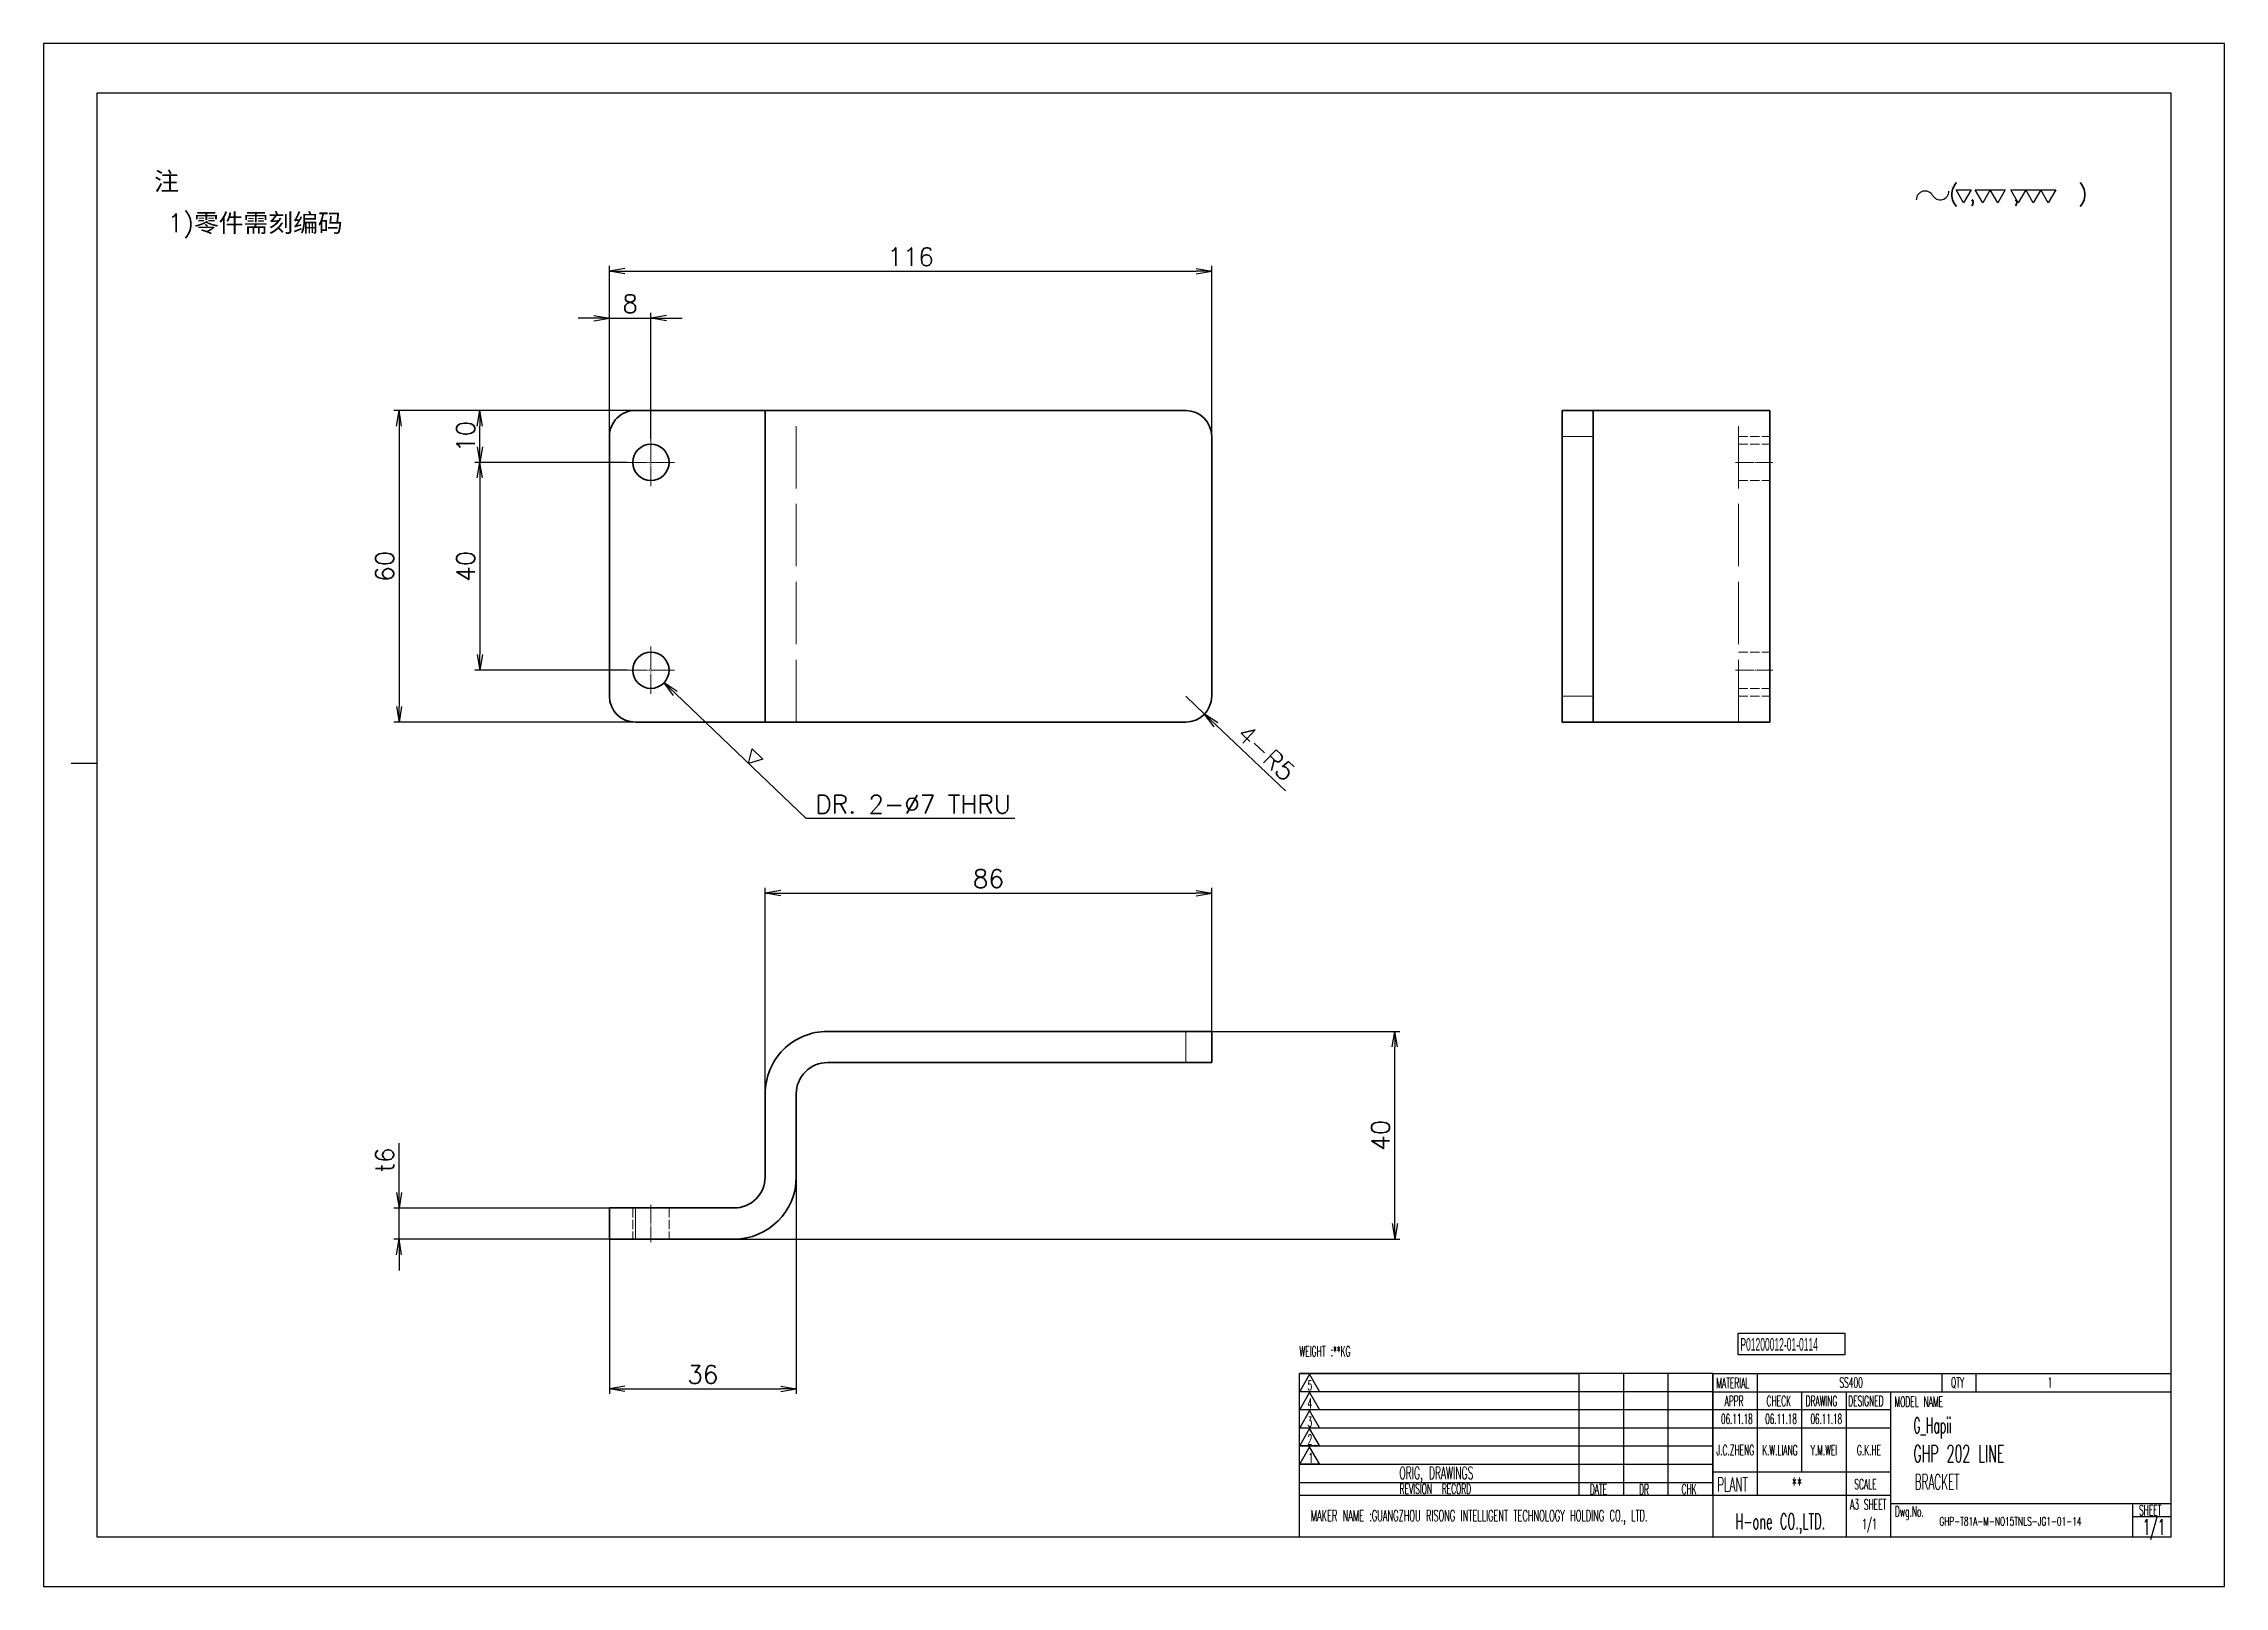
# Model space of a CAD drawing. Header units: millimetres. Extents: x -10155 to 20189, y -25550 to -22580.
# Drawn here: x 10350.4 to 10770.4, y -25547.7 to -25250.7 of the extents above; entities that cross this region are included whole.
import ezdxf
from ezdxf.enums import TextEntityAlignment as Align

# ---------------------------------------------------------------- set-up
doc = ezdxf.new("R2010")
doc.units = ezdxf.units.MM
for name, pattern in [('CENTER-HOKUTO', [23, 20, -1, 1, -1]), ('DASHED', [15, 12, -3]), ('HIDDEN-HOKUTO', [3.8, 2.5, -1.3])]:
    doc.linetypes.add(name, pattern=pattern)
doc.layers.add('AM_7', color=2, linetype='CENTER-HOKUTO', lineweight=30)
doc.layers.add('AM_HID', color=1, linetype='HIDDEN-HOKUTO', lineweight=25)
doc.layers.add('title_frame', color=7, linetype='Continuous')
doc.layers.add('word_dim', color=253, linetype='Continuous')
doc.styles.add('MX_NOTE_STANDARD', font='txt.shx', dxfattribs={"bigfont": 'bigfont.shx'})
doc.styles.get("Standard").update_dxf_attribs({"font": 'romans.shx', "bigfont": 'bigfont.shx'})
doc.dimstyles.new('RS1-1', dxfattribs={"dimtxt": 3.5, "dimasz": 3, "dimexe": 1, "dimexo": 0, "dimgap": 1, "dimtad": 3, "dimdsep": 46, "dimtxsty": 'Standard', "dimblk1": 'OPEN', "dimblk2": 'OPEN', "dimsah": 1, "dimcen": 0, "dimclrd": 256, "dimclre": 256, "dimclrt": 3, "dimazin": 2, "dimtfac": 1, "dimtmove": 0, "dimatfit": 3, "dimldrblk": 'OPEN', "dimfxl": 0, "dimtolj": 1, "dimtzin": 0, "dimarcsym": 0})

msp = doc.modelspace()

# ---------------------------------------------------------------- texts
at = {"ltscale": 2, "char_height": 3.5, "attachment_point": 1}
for s, insert, width in [('{\\fSimSun|b0|i0|c134|p2;\\C3;注}', (10371.735, -25275.436), 10.36469), ('{\\Fromans,bigfont|c134;\\C3;1)\\fSimSun|b0|i0|c134|p2;零件需刻编码}', (10374.3, -25283.444), 96.90613)]:
    msp.add_mtext(s, dxfattribs=dict(at, insert=insert, width=width))
at = {"linetype": 'Continuous', "insert": (10710.596, -25517.197), "char_height": 3, "width": 50.9, "attachment_point": 4}
msp.add_mtext('{\\W0.5;\\C3;G_Hapii }', dxfattribs=at)
at = {"color": 3, "linetype": 'Continuous', "insert": (10715.551, -25534.355), "char_height": 1.6, "width": 37.13137, "attachment_point": 1}
msp.add_mtext('{\\W0.65;GHP-T81A-M-NO15TNLS-JG1-01-14}', dxfattribs=at)
at = {"layer": 'title_frame', "color": 3, "style": 'MX_NOTE_STANDARD'}
for s, height, width, p in [('WEIGHT :**KG ', 1.96, 0.545, (10592.318, -25503.401)), ('SS400', 1.9728, 0.5341, (10696.292, -25509.419)), ('1', 1.973, 0.5341, (10736.419, -25509.419)), ('06.11.18', 1.9, 0.5341, (10673.505, -25516.393)), ('06.11.18', 1.9, 0.5341, (10682.017, -25516.393)), ('06.11.18', 1.9, 0.5341, (10690.735, -25516.393)), ('GHP 202 LINE', 3.3, 0.5341, (10710.557, -25523.766)), ('**', 2.74, 0.5341, (10687.111, -25529.448)), ('BRACKET', 2.94, 0.5, (10710.805, -25529.03)), ('A3 SHEET', 1.9728, 0.5341, (10698.348, -25532.894)), ('H-one CO.,LTD.', 3, 0.5341, (10676.274, -25536.668)), ('1/1', 1.9728, 0.5341, (10700.7, -25536.648)), ('1/1', 3, 0.5341, (10754.725, -25537.741))]:
    msp.add_text(s, height=height, dxfattribs=dict(at, width=width)).set_placement(p)
at = {"layer": 'title_frame', "color": 3, "style": 'MX_NOTE_STANDARD', "width": 0.5341}
for s, p in [('J.C.ZHENG', (10676.25, -25523.011)), ('K.W.LIANG', (10684.845, -25523.032)), ('Y.M.WEI', (10693.325, -25523.029)), ('G.K.HE', (10701.995, -25523.032))]:
    msp.add_text(s, height=1.9728, dxfattribs=at).set_placement(p, align=Align.BOTTOM_CENTER)
at = {"layer": 'title_frame', "color": 3, "insert": (10677.229, -25499.863), "char_height": 2.45, "width": 4.1107, "attachment_point": 1, "style": 'MX_NOTE_STANDARD'}
msp.add_mtext('{\\f3 of 9 Barcode|b0|i0|c0|p82;\\W0.5;P01200012-01-0114}', dxfattribs=at)

# ---------------------------------------------------------------- blocks, each defined once
blk = doc.blocks.new('A$C404331B6')
at = {"layer": 'title_frame'}
for p, q in [((0, -31.5), (0, 0)), ((0, 0), (53.9, 0)), ((79.62, 0), (0, 0)), ((53.9, -23.5), (53.9, 0)), ((62.48, -23.5), (62.48, 0)), ((62.48, -23.5), (62.48, 0)), ((71.05, -23.5), (71.05, 0)), ((71.05, -23.5), (71.05, 0)), ((79.62, 0), (79.62, -31.5)), ((79.62, 0), (167.83, 0)), ((88.2, -23.5), (88.2, 0)), ((123.73, 0), (123.73, -3.5)), ((130.3, 0), (130.3, -3.5)), ((53.9, -3.5), (0, -3.5)), ((79.62, -3.5), (0, -3.5)), ((1.98, -0.12), (0.1, -3.45)), ((0.1, -3.45), (3.86, -3.45)), ((1.98, -3.6), (0.1, -6.92)), ((3.86, -3.45), (1.98, -0.12)), ((3.86, -6.92), (1.98, -3.6)), ((79.62, -3.5), (167.83, -3.5)), ((96.78, -18.9), (96.78, -3.5)), ((105.35, -31.5), (105.35, -3.5)), ((113.92, -31.5), (113.92, -3.5)), ((53.9, -7), (0, -7)), ((79.62, -7), (0, -7)), ((0.1, -6.92), (3.86, -6.92)), ((1.98, -7.13), (0.1, -10.45)), ((3.86, -10.45), (1.98, -7.13)), ((113.92, -7), (79.62, -7)), ((53.9, -10.5), (0, -10.5)), ((79.62, -10.5), (0, -10.5)), ((0.1, -10.45), (3.86, -10.45)), ((1.98, -10.54), (0.1, -13.87)), ((3.86, -13.87), (1.98, -10.54)), ((113.92, -10.5), (79.62, -10.5)), ((53.9, -14), (0, -14)), ((79.62, -14), (0, -14)), ((0.1, -13.87), (3.86, -13.87)), ((1.98, -14.07), (0.1, -17.4)), ((3.86, -17.4), (1.98, -14.07)), ((53.9, -17.5), (0, -17.5)), ((79.62, -17.5), (0, -17.5)), ((53.9, -21), (0, -21)), ((79.62, -21), (0, -21)), ((0.1, -17.4), (3.86, -17.4)), ((79.62, -18.9), (113.92, -18.9)), ((79.62, -23.5), (0, -23.5)), ((113.92, -23.5), (79.62, -23.5)), ((113.92, -25), (167.83, -25)), ((160.48, -25), (160.48, -31.5)), ((160.48, -27.5), (167.83, -27.5)), ((167.83, -31.5), (0, -31.5))]:
    blk.add_line(p, q, dxfattribs=at)
at = {"layer": 'title_frame', "color": 3, "style": 'MX_NOTE_STANDARD', "width": 0.5341}
for s, height, p in [('5', 1.92, (1.59, -3.22)), ('MATERIAL', 1.973, (80.3, -2.79)), ('QTY', 1.973, (125.5, -2.7)), ('4', 1.92, (1.59, -6.7)), ('3', 1.92, (1.59, -10.23)), ('APPR', 1.973, (81.89, -6.26)), ('CHECK', 1.973, (89.99, -6.26)), ('DRAWING', 1.973, (97.51, -6.26)), ('DESIGNED', 1.973, (105.7, -6.26)), ('MODEL NAME', 1.973, (114.63, -6.41)), ('2', 1.92, (1.59, -13.64)), ('1', 1.92, (1.78, -17.17)), ('ORIG, DRAWINGS', 2.4112, (19.27, -20.34)), ('PLANT', 2.74, (80.46, -22.73)), ('SCALE', 1.973, (106.88, -22.28)), ('REVISION  RECORD', 1.9728, (19.32, -23.18)), ('DATE', 1.973, (55.94, -23.26)), ('DR', 1.973, (65.43, -23.27)), ('CHK', 1.973, (73.61, -23.23)), ('MAKER NAME :GUANGZHOU RISONG INTELLIGENT TECHNOLOGY HOLDING CO., LTD.', 2.16, (2.22, -28.43)), ('Dwg.No.', 1.973, (114.71, -27.52)), ('SHEET', 1.973, (161.71, -27.29))]:
    blk.add_text(s, height=height, dxfattribs=at).set_placement(p)
blk = doc.blocks.new('shiage0')
at = {"layer": 'word_dim', "color": 3, "linetype": 'Continuous'}
for centre, start, end in [((1.69, 0), 30, 180), ((4.61, 1.69), 210, 0)]:
    blk.add_arc(centre, 1.69, start, end, dxfattribs=at)
blk = doc.blocks.new('10')
at = {"layer": 'title_frame', "color": 3, "linetype": 'Continuous'}
for points in [[(9.63, 2.65), (8.18, 5.15), (11.07, 5.15)], [(13.31, 2.65), (11.86, 5.15), (17.64, 5.15), (16.2, 2.65), (14.75, 5.15)], [(20.17, 2.65), (18.73, 5.15), (27.4, 5.15), (25.95, 2.65), (24.51, 5.15), (23.06, 2.65), (21.62, 5.15)]]:
    blk.add_lwpolyline(points, close=True, dxfattribs=at)
blk.add_blockref('shiage0', (0.52, 3.24), dxfattribs=at)
blk.add_text('( ,   ,     )', height=3, dxfattribs=at).set_placement((6.84, 2.97))
blk = doc.blocks.new('_Open')
at = {"color": 0, "lineweight": -2}
for p, q in [((-1, 0.17), (0, 0)), ((-1, -0.17), (0, 0)), ((0, 0), (-1, 0))]:
    blk.add_line(p, q, dxfattribs=at)
blk = doc.blocks.new('*D498')
at = {"layer": 'DEFPOINTS', "color": 0, "linetype": 'Continuous', "ltscale": 2}
for p in [(10473.91, -25321.3), (10418.89, -25381.3), (10483.41, -25381.3)]:
    blk.add_point(p, dxfattribs=at)
at = {"layer": 'word_dim', "linetype": 'Continuous', "lineweight": -2, "ltscale": 2}
for p, q in [((10473.91, -25321.3), (10417.89, -25321.3)), ((10418.89, -25324.3), (10418.89, -25378.3)), ((10483.41, -25381.3), (10417.89, -25381.3))]:
    blk.add_line(p, q, dxfattribs=at)
at = {"layer": 'word_dim', "linetype": 'Continuous', "lineweight": -2, "ltscale": 2, "xscale": 3, "yscale": 3, "zscale": 3}
for p, rotation in [((10418.89, -25321.3), 90), ((10418.89, -25381.3), 270)]:
    blk.add_blockref('_Open', p, dxfattribs=dict(at, rotation=rotation))
at = {"layer": 'word_dim', "color": 3, "linetype": 'Continuous', "ltscale": 2, "insert": (10416.14, -25351.3), "char_height": 3.5, "attachment_point": 5, "rotation": 90}
blk.add_mtext('\\A1;60', dxfattribs=at)
blk = doc.blocks.new('*D499')
at = {"layer": 'DEFPOINTS', "color": 0, "linetype": 'Continuous', "ltscale": 2}
for p in [(10575.41, -25294.48), (10459.41, -25350.9), (10575.41, -25350.9)]:
    blk.add_point(p, dxfattribs=at)
at = {"layer": 'word_dim', "linetype": 'Continuous', "lineweight": -2, "ltscale": 2}
for p, q in [((10459.41, -25350.9), (10459.41, -25293.48)), ((10462.41, -25294.48), (10572.41, -25294.48)), ((10575.41, -25350.9), (10575.41, -25293.48))]:
    blk.add_line(p, q, dxfattribs=at)
at = {"layer": 'word_dim', "linetype": 'Continuous', "lineweight": -2, "ltscale": 2, "xscale": 3, "yscale": 3, "zscale": 3, "rotation": 180}
blk.add_blockref('_Open', (10459.41, -25294.48), dxfattribs=at)
at = {"layer": 'word_dim', "linetype": 'Continuous', "lineweight": -2, "ltscale": 2, "xscale": 3, "yscale": 3, "zscale": 3}
blk.add_blockref('_Open', (10575.41, -25294.48), dxfattribs=at)
at = {"layer": 'word_dim', "color": 3, "linetype": 'Continuous', "ltscale": 2, "insert": (10517.41, -25291.73), "char_height": 3.5, "attachment_point": 5}
blk.add_mtext('\\A1;116', dxfattribs=at)
blk = doc.blocks.new('*D500')
at = {"layer": 'DEFPOINTS', "color": 0, "linetype": 'Continuous', "ltscale": 2}
for p in [(10495.41, -25460.84), (10459.41, -25480.84), (10495.41, -25509.64)]:
    blk.add_point(p, dxfattribs=at)
at = {"layer": 'word_dim', "linetype": 'Continuous', "lineweight": -2, "ltscale": 2}
for p, q in [((10495.41, -25460.84), (10495.41, -25510.64)), ((10459.41, -25480.84), (10459.41, -25510.64)), ((10462.41, -25509.64), (10492.41, -25509.64))]:
    blk.add_line(p, q, dxfattribs=at)
at = {"layer": 'word_dim', "linetype": 'Continuous', "lineweight": -2, "ltscale": 2, "xscale": 3, "yscale": 3, "zscale": 3, "rotation": 180}
blk.add_blockref('_Open', (10459.41, -25509.64), dxfattribs=at)
at = {"layer": 'word_dim', "linetype": 'Continuous', "lineweight": -2, "ltscale": 2, "xscale": 3, "yscale": 3, "zscale": 3}
blk.add_blockref('_Open', (10495.41, -25509.64), dxfattribs=at)
at = {"layer": 'word_dim', "color": 3, "linetype": 'Continuous', "ltscale": 2, "insert": (10477.41, -25506.89), "char_height": 3.5, "attachment_point": 5}
blk.add_mtext('\\A1;36', dxfattribs=at)
blk = doc.blocks.new('*D501')
at = {"layer": 'DEFPOINTS', "color": 0, "linetype": 'Continuous', "ltscale": 2}
for p in [(10575.41, -25414.2), (10575.41, -25443.84), (10489.41, -25456.16)]:
    blk.add_point(p, dxfattribs=at)
at = {"layer": 'word_dim', "linetype": 'Continuous', "lineweight": -2, "ltscale": 2}
for p, q in [((10489.41, -25456.16), (10489.41, -25413.2)), ((10492.41, -25414.2), (10572.41, -25414.2)), ((10575.41, -25443.84), (10575.41, -25413.2))]:
    blk.add_line(p, q, dxfattribs=at)
at = {"layer": 'word_dim', "linetype": 'Continuous', "lineweight": -2, "ltscale": 2, "xscale": 3, "yscale": 3, "zscale": 3, "rotation": 180}
blk.add_blockref('_Open', (10489.41, -25414.2), dxfattribs=at)
at = {"layer": 'word_dim', "linetype": 'Continuous', "lineweight": -2, "ltscale": 2, "xscale": 3, "yscale": 3, "zscale": 3}
blk.add_blockref('_Open', (10575.41, -25414.2), dxfattribs=at)
at = {"layer": 'word_dim', "color": 3, "linetype": 'Continuous', "ltscale": 2, "insert": (10532.41, -25411.45), "char_height": 3.5, "attachment_point": 5}
blk.add_mtext('\\A1;86', dxfattribs=at)
blk = doc.blocks.new('*D502')
at = {"layer": 'DEFPOINTS', "color": 0, "linetype": 'Continuous', "ltscale": 2}
for p in [(10418.89, -25474.84), (10459.41, -25474.84), (10459.41, -25480.84)]:
    blk.add_point(p, dxfattribs=at)
at = {"layer": 'word_dim', "linetype": 'Continuous', "lineweight": -2, "ltscale": 2}
for p, q in [((10418.89, -25471.84), (10418.89, -25462.34)), ((10459.41, -25474.84), (10417.89, -25474.84)), ((10418.89, -25480.84), (10418.89, -25474.84)), ((10459.41, -25480.84), (10417.89, -25480.84)), ((10418.89, -25483.84), (10418.89, -25486.84))]:
    blk.add_line(p, q, dxfattribs=at)
at = {"layer": 'word_dim', "linetype": 'Continuous', "lineweight": -2, "ltscale": 2, "xscale": 3, "yscale": 3, "zscale": 3}
for p, rotation in [((10418.89, -25474.84), 270), ((10418.89, -25480.84), 90)]:
    blk.add_blockref('_Open', p, dxfattribs=dict(at, rotation=rotation))
at = {"layer": 'word_dim', "color": 3, "linetype": 'Continuous', "ltscale": 2, "insert": (10416.14, -25465.59), "char_height": 3.5, "attachment_point": 5, "rotation": 90}
blk.add_mtext('\\A1;t6', dxfattribs=at)
blk = doc.blocks.new('*D503')
at = {"layer": 'DEFPOINTS', "color": 0, "linetype": 'Continuous', "ltscale": 2}
for p in [(10561.15, -25440.84), (10610.66, -25440.84), (10483.41, -25480.84)]:
    blk.add_point(p, dxfattribs=at)
at = {"layer": 'word_dim', "linetype": 'Continuous', "lineweight": -2, "ltscale": 2}
for p, q in [((10561.15, -25440.84), (10611.66, -25440.84)), ((10610.66, -25477.84), (10610.66, -25443.84)), ((10483.41, -25480.84), (10611.66, -25480.84))]:
    blk.add_line(p, q, dxfattribs=at)
at = {"layer": 'word_dim', "linetype": 'Continuous', "lineweight": -2, "ltscale": 2, "xscale": 3, "yscale": 3, "zscale": 3}
for p, rotation in [((10610.66, -25440.84), 90), ((10610.66, -25480.84), 270)]:
    blk.add_blockref('_Open', p, dxfattribs=dict(at, rotation=rotation))
at = {"layer": 'word_dim', "color": 3, "linetype": 'Continuous', "ltscale": 2, "insert": (10607.91, -25460.84), "char_height": 3.5, "attachment_point": 5, "rotation": 90}
blk.add_mtext('\\A1;40', dxfattribs=at)
blk = doc.blocks.new('*D504')
at = {"layer": 'DEFPOINTS', "color": 0, "linetype": 'Continuous', "ltscale": 2}
for p in [(10570.41, -25376.3), (10574.03, -25379.74)]:
    blk.add_point(p, dxfattribs=at)
at = {"layer": 'word_dim', "linetype": 'Continuous', "lineweight": -2, "ltscale": 2}
for p, q in [((10570.41, -25376.3), (10574.03, -25379.74)), ((10589.63, -25394.54), (10576.21, -25381.81))]:
    blk.add_line(p, q, dxfattribs=at)
at = {"layer": 'word_dim', "linetype": 'Continuous', "lineweight": -2, "ltscale": 2, "xscale": 3, "yscale": 3, "zscale": 3, "rotation": 136.5195047990158}
blk.add_blockref('_Open', (10574.03, -25379.74), dxfattribs=at)
at = {"layer": 'word_dim', "color": 3, "linetype": 'Continuous', "ltscale": 2, "insert": (10585.9, -25387.21), "char_height": 3.5, "attachment_point": 5, "rotation": 316.5195}
blk.add_mtext('\\A1;4-R5', dxfattribs=at)
blk = doc.blocks.new('*D505')
at = {"layer": 'DEFPOINTS', "color": 0, "linetype": 'Continuous', "ltscale": 2}
for p in [(10467.41, -25303.51), (10459.41, -25329.44), (10467.41, -25326.75)]:
    blk.add_point(p, dxfattribs=at)
at = {"layer": 'word_dim', "linetype": 'Continuous', "lineweight": -2, "ltscale": 2}
for p, q in [((10456.41, -25303.51), (10453.41, -25303.51)), ((10459.41, -25329.44), (10459.41, -25302.51)), ((10459.41, -25303.51), (10467.41, -25303.51)), ((10467.41, -25326.75), (10467.41, -25302.51)), ((10470.41, -25303.51), (10473.41, -25303.51))]:
    blk.add_line(p, q, dxfattribs=at)
at = {"layer": 'word_dim', "linetype": 'Continuous', "lineweight": -2, "ltscale": 2, "xscale": 3, "yscale": 3, "zscale": 3}
blk.add_blockref('_Open', (10459.41, -25303.51), dxfattribs=at)
at = {"layer": 'word_dim', "linetype": 'Continuous', "lineweight": -2, "ltscale": 2, "xscale": 3, "yscale": 3, "zscale": 3, "rotation": 180}
blk.add_blockref('_Open', (10467.41, -25303.51), dxfattribs=at)
at = {"layer": 'word_dim', "color": 3, "linetype": 'Continuous', "ltscale": 2, "insert": (10463.41, -25300.76), "char_height": 3.5, "attachment_point": 5}
blk.add_mtext('\\A1;8', dxfattribs=at)
blk = doc.blocks.new('*D506')
at = {"layer": 'DEFPOINTS', "color": 0, "linetype": 'Continuous', "ltscale": 2}
for p in [(10434.48, -25321.3), (10473.91, -25321.3), (10462.86, -25331.3)]:
    blk.add_point(p, dxfattribs=at)
at = {"layer": 'word_dim', "linetype": 'Continuous', "lineweight": -2, "ltscale": 2}
for p, q in [((10473.91, -25321.3), (10433.48, -25321.3)), ((10434.48, -25328.3), (10434.48, -25324.3)), ((10462.86, -25331.3), (10433.48, -25331.3))]:
    blk.add_line(p, q, dxfattribs=at)
at = {"layer": 'word_dim', "linetype": 'Continuous', "lineweight": -2, "ltscale": 2, "xscale": 3, "yscale": 3, "zscale": 3}
for p, rotation in [((10434.48, -25321.3), 90), ((10434.48, -25331.3), 270)]:
    blk.add_blockref('_Open', p, dxfattribs=dict(at, rotation=rotation))
at = {"layer": 'word_dim', "color": 3, "linetype": 'Continuous', "ltscale": 2, "insert": (10431.73, -25326.3), "char_height": 3.5, "attachment_point": 5, "rotation": 90}
blk.add_mtext('\\A1;10', dxfattribs=at)
blk = doc.blocks.new('*D507')
at = {"layer": 'DEFPOINTS', "color": 0, "linetype": 'Continuous', "ltscale": 2}
for p in [(10462.86, -25331.3), (10434.48, -25371.3), (10462.86, -25371.3)]:
    blk.add_point(p, dxfattribs=at)
at = {"layer": 'word_dim', "linetype": 'Continuous', "lineweight": -2, "ltscale": 2}
for p, q in [((10462.86, -25331.3), (10433.48, -25331.3)), ((10434.48, -25334.3), (10434.48, -25368.3)), ((10462.86, -25371.3), (10433.48, -25371.3))]:
    blk.add_line(p, q, dxfattribs=at)
at = {"layer": 'word_dim', "linetype": 'Continuous', "lineweight": -2, "ltscale": 2, "xscale": 3, "yscale": 3, "zscale": 3}
for p, rotation in [((10434.48, -25331.3), 90), ((10434.48, -25371.3), 270)]:
    blk.add_blockref('_Open', p, dxfattribs=dict(at, rotation=rotation))
at = {"layer": 'word_dim', "color": 3, "linetype": 'Continuous', "ltscale": 2, "insert": (10431.73, -25351.3), "char_height": 3.5, "attachment_point": 5, "rotation": 90}
blk.add_mtext('\\A1;40', dxfattribs=at)
blk = doc.blocks.new('*D508')
at = {"layer": 'DEFPOINTS', "color": 0, "linetype": 'Continuous', "ltscale": 2}
for p in [(10464.87, -25368.89), (10469.94, -25373.72)]:
    blk.add_point(p, dxfattribs=at)
at = {"layer": 'word_dim', "linetype": 'Continuous', "lineweight": -2, "ltscale": 2}
for p, q in [((10497.32, -25399.86), (10472.11, -25375.79)), ((10537.52, -25399.86), (10497.32, -25399.86))]:
    blk.add_line(p, q, dxfattribs=at)
at = {"layer": 'word_dim', "linetype": 'Continuous', "lineweight": -2, "ltscale": 2, "xscale": 3, "yscale": 3, "zscale": 3, "rotation": 136.3305422480639}
blk.add_blockref('_Open', (10469.94, -25373.72), dxfattribs=at)
at = {"layer": 'word_dim', "color": 3, "linetype": 'Continuous', "ltscale": 2, "insert": (10517.92, -25397.11), "char_height": 3.5, "attachment_point": 5}
blk.add_mtext('\\A1;DR. 2-∅7 THRU', dxfattribs=at)
blk = doc.blocks.new('shiage1')
at = {"layer": 'word_dim', "color": 3, "linetype": 'Continuous'}
for p, q in [((0, 0), (-1.44, 2.5)), ((-1.44, 2.5), (1.44, 2.5)), ((1.44, 2.5), (0, 0))]:
    blk.add_line(p, q, dxfattribs=at)

# ---------------------------------------------------------------- dimensions: what is measured, and where the dimension line sits
at = {"layer": 'word_dim', "linetype": 'Continuous', "ltscale": 2}
for base, p1, p2, picture, middle in [((10575.406, -25294.477), (10459.406, -25350.899), (10575.406, -25350.899), '*D499', (10517.406, -25291.727)), ((10467.406, -25303.506), (10459.406, -25329.443), (10467.406, -25326.752), '*D505', (10463.406, -25300.756)), ((10575.406, -25414.198), (10489.406, -25456.161), (10575.406, -25443.836), '*D501', (10532.406, -25411.448)), ((10495.406, -25509.639), (10459.406, -25480.836), (10495.406, -25460.836), '*D500', (10477.406, -25506.889))]:
    dim = msp.add_linear_dim(base=base, p1=p1, p2=p2, dimstyle='RS1-1', dxfattribs=at)
    dim.commit()
    dim.dimension.update_dxf_attribs({"geometry": picture, "text_midpoint": middle})
for base, p1, p2, picture, middle in [((10418.891, -25381.302), (10473.906, -25321.302), (10483.406, -25381.302), '*D498', (10416.141, -25351.302)), ((10434.476, -25321.302), (10462.856, -25331.302), (10473.906, -25321.302), '*D506', (10431.726, -25326.302)), ((10434.476, -25371.302), (10462.856, -25331.302), (10462.856, -25371.302), '*D507', (10431.726, -25351.302)), ((10610.664, -25440.836), (10483.406, -25480.836), (10561.147, -25440.836), '*D503', (10607.914, -25460.836))]:
    dim = msp.add_linear_dim(base=base, p1=p1, p2=p2, angle=90, dimstyle='RS1-1', dxfattribs=at)
    dim.commit()
    dim.dimension.update_dxf_attribs({"geometry": picture, "text_midpoint": middle})
dim = msp.add_diameter_dim_2p(p1=(10464.875, -25368.885), p2=(10469.938, -25373.719), text='DR. 2-<> THRU', dimstyle='RS1-1', override={"dimtoh": 1, "dimtofl": 0}, dxfattribs=at)
dim.commit()
dim.dimension.update_dxf_attribs({"geometry": '*D508', "text_midpoint": (10517.921, -25399.859), "dimtype": 163})
dim = msp.add_radius_dim(center=(10570.406, -25376.302), mpoint=(10574.034, -25379.743), text='4-<>', dimstyle='RS1-1', dxfattribs=at)
dim.commit()
dim.dimension.update_dxf_attribs({"geometry": '*D504', "text_midpoint": (10585.904, -25387.209)})
dim = msp.add_linear_dim(base=(10418.891, -25474.836), p1=(10459.406, -25480.836), p2=(10459.406, -25474.836), angle=90, text='t<>', dimstyle='RS1-1', dxfattribs=at)
dim.commit()
dim.dimension.update_dxf_attribs({"geometry": '*D502', "text_midpoint": (10416.141, -25465.586)})

# ---------------------------------------------------------------- linework, layer by layer
at = {"color": 7, "lineweight": 35, "ltscale": 0.475}
for p, q in [((10483.406, -25321.302), (10464.406, -25321.302)), ((10483.406, -25381.302), (10464.406, -25381.302)), ((10483.406, -25474.836), (10464.406, -25474.836)), ((10464.406, -25480.836), (10483.406, -25480.836))]:
    msp.add_line(p, q, dxfattribs=at)
at = {"color": 7, "lineweight": 35, "ltscale": 0.15}
for p, q in [((10489.406, -25321.302), (10483.406, -25321.302)), ((10648.878, -25321.302), (10642.878, -25321.302)), ((10654.878, -25321.302), (10648.878, -25321.302)), ((10489.406, -25381.302), (10483.406, -25381.302)), ((10648.878, -25381.302), (10642.878, -25381.302)), ((10654.878, -25381.302), (10648.878, -25381.302)), ((10575.406, -25446.836), (10575.406, -25440.836)), ((10459.406, -25474.836), (10459.406, -25480.836))]:
    msp.add_line(p, q, dxfattribs=at)
at = {"color": 7, "lineweight": 35, "ltscale": 0.3}
for p, q in [((10501.406, -25321.302), (10489.406, -25321.302)), ((10682.878, -25321.302), (10670.878, -25321.302)), ((10501.406, -25381.302), (10489.406, -25381.302)), ((10682.878, -25381.302), (10670.878, -25381.302))]:
    msp.add_line(p, q, dxfattribs=at)
at = {"color": 7, "lineweight": 35}
for p, q in [((10489.406, -25381.302), (10489.406, -25321.302)), ((10570.406, -25321.302), (10501.406, -25321.302)), ((10682.878, -25381.302), (10682.878, -25321.302)), ((10459.406, -25376.302), (10459.406, -25326.302)), ((10575.406, -25376.302), (10575.406, -25326.302)), ((10642.878, -25376.302), (10642.878, -25326.302)), ((10648.878, -25376.302), (10648.878, -25326.302)), ((10570.406, -25381.302), (10501.406, -25381.302)), ((10570.406, -25440.836), (10501.406, -25440.836)), ((10501.406, -25446.836), (10570.406, -25446.836))]:
    msp.add_line(p, q, dxfattribs=at)
at = {"color": 7, "lineweight": 35, "ltscale": 0.125}
for p, q in [((10642.878, -25326.302), (10642.878, -25321.302)), ((10648.878, -25321.302), (10648.878, -25326.302)), ((10642.878, -25381.302), (10642.878, -25376.302)), ((10648.878, -25376.302), (10648.878, -25381.302)), ((10570.406, -25440.836), (10575.406, -25440.836)), ((10575.406, -25446.836), (10570.406, -25446.836)), ((10459.406, -25474.836), (10464.406, -25474.836)), ((10464.406, -25480.836), (10459.406, -25480.836))]:
    msp.add_line(p, q, dxfattribs=at)
at = {"color": 7, "lineweight": 35, "ltscale": 0.4}
for p, q in [((10670.878, -25321.302), (10654.878, -25321.302)), ((10670.878, -25381.302), (10654.878, -25381.302)), ((10489.406, -25452.836), (10489.406, -25468.836)), ((10495.406, -25468.836), (10495.406, -25452.836))]:
    msp.add_line(p, q, dxfattribs=at)
at = {"color": 7, "lineweight": 13, "ltscale": 0.15}
for p, q in [((10648.878, -25326.302), (10642.878, -25326.302)), ((10648.878, -25376.302), (10642.878, -25376.302)), ((10570.406, -25446.836), (10570.406, -25440.836)), ((10464.406, -25474.836), (10464.406, -25480.836))]:
    msp.add_line(p, q, dxfattribs=at)
at = {"color": 7, "lineweight": 35}
for centre in [(10467.406, -25331.302), (10467.406, -25371.302)]:
    msp.add_circle(centre, 3.5, dxfattribs=at)
for centre, radius, start, end in [((10464.406, -25326.302), 5, 90, 180.00001), ((10570.406, -25326.302), 5, 0, 90), ((10464.406, -25376.302), 5, 180.00001, 270), ((10570.406, -25376.302), 5, 270, 0), ((10501.406, -25452.836), 12, 90, 180.00001), ((10501.406, -25452.836), 6, 90, 180.00001), ((10483.406, -25468.836), 12, 270, 0), ((10483.406, -25468.836), 6, 270, 0)]:
    msp.add_arc(centre, radius, start, end, dxfattribs=at)
at = {"layer": 'AM_7', "lineweight": 13, "ltscale": 0.227502}
for p, q in [((10467.406, -25326.752), (10467.406, -25335.852)), ((10467.406, -25366.752), (10467.406, -25375.852))]:
    msp.add_line(p, q, dxfattribs=at)
at = {"layer": 'AM_7', "lineweight": 13, "ltscale": 0.22749}
for p, q in [((10471.956, -25331.302), (10462.856, -25331.302)), ((10471.956, -25371.302), (10462.856, -25371.302))]:
    msp.add_line(p, q, dxfattribs=at)
at = {"layer": 'AM_7', "lineweight": 13, "ltscale": 0.17998}
for p, q in [((10676.279, -25331.302), (10683.478, -25331.302)), ((10676.279, -25371.302), (10683.478, -25371.302))]:
    msp.add_line(p, q, dxfattribs=at)
at = {"layer": 'AM_7', "lineweight": 13, "ltscale": 0.180017}
msp.add_line((10467.406, -25474.236), (10467.406, -25481.437), dxfattribs=at)
at = {"layer": 'AM_HID', "color": 1, "linetype": 'DASHED', "lineweight": 13}
for p, q in [((10495.406, -25381.302), (10495.406, -25321.302)), ((10676.878, -25381.302), (10676.878, -25321.302))]:
    msp.add_line(p, q, dxfattribs=at)
at = {"layer": 'AM_HID', "color": 1, "linetype": 'DASHED', "lineweight": 13, "ltscale": 0.15}
for p, q in [((10676.878, -25326.302), (10682.878, -25326.302)), ((10676.878, -25327.802), (10682.878, -25327.802)), ((10676.878, -25334.802), (10682.878, -25334.802)), ((10676.878, -25367.802), (10682.878, -25367.802)), ((10676.878, -25374.802), (10682.878, -25374.802)), ((10676.878, -25376.302), (10682.878, -25376.302)), ((10570.406, -25446.836), (10570.406, -25440.836)), ((10463.906, -25474.836), (10463.906, -25480.836)), ((10463.906, -25474.836), (10463.906, -25480.836)), ((10464.406, -25474.836), (10464.406, -25480.836)), ((10470.906, -25474.836), (10470.906, -25480.836)), ((10470.906, -25474.836), (10470.906, -25480.836))]:
    msp.add_line(p, q, dxfattribs=at)
at = {"layer": 'title_frame'}
for p, q in [((10355.768, -25389.179), (10360.768, -25389.179)), ((10676.815, -25498.906), (10697.343, -25498.906)), ((10676.815, -25503.107), (10676.815, -25498.906)), ((10697.343, -25498.906), (10697.343, -25503.107)), ((10697.343, -25503.107), (10676.815, -25503.107)), ((10671.918, -25506.717), (10671.918, -25510.217)), ((10671.918, -25530.217), (10671.918, -25506.717)), ((10671.918, -25506.717), (10671.918, -25538.217)), ((10760.118, -25538.217), (10706.218, -25538.217)), ((10760.118, -25538.217), (10706.218, -25538.217))]:
    msp.add_line(p, q, dxfattribs=at)
at = {"layer": 'title_frame', "color": 4}
msp.add_lwpolyline([(10770.443, -25250.679), (10350.443, -25250.679), (10350.443, -25547.679), (10770.443, -25547.679)], close=True, dxfattribs=at)
at = {"layer": 'title_frame'}
msp.add_lwpolyline([(10360.768, -25260.142), (10760.118, -25260.142), (10760.118, -25538.217), (10360.768, -25538.217)], close=True, dxfattribs=at)

# ---------------------------------------------------------------- block references
at = {"layer": 'word_dim', "linetype": 'Continuous', "ltscale": 2}
msp.add_blockref('10', (10710.586, -25283.986), dxfattribs=at)
at = {"layer": 'word_dim', "color": 3, "linetype": 'Continuous', "ltscale": 2, "rotation": 316.330542248081}
msp.add_blockref('shiage1', (10486.213, -25389.255), dxfattribs=at)
at = {"layer": 'word_dim', "ltscale": 2}
msp.add_blockref('A$C404331B6', (10592.293, -25506.717), dxfattribs=at)

msp.set_redraw_order([(e.dxf.handle, doc.entitydb.next_handle()) for e in msp.query("TEXT MTEXT ATTDEF DIMENSION ARC_DIMENSION")])  # texts and dimensions are drawn at this point

doc.saveas('drawing.dxf')
